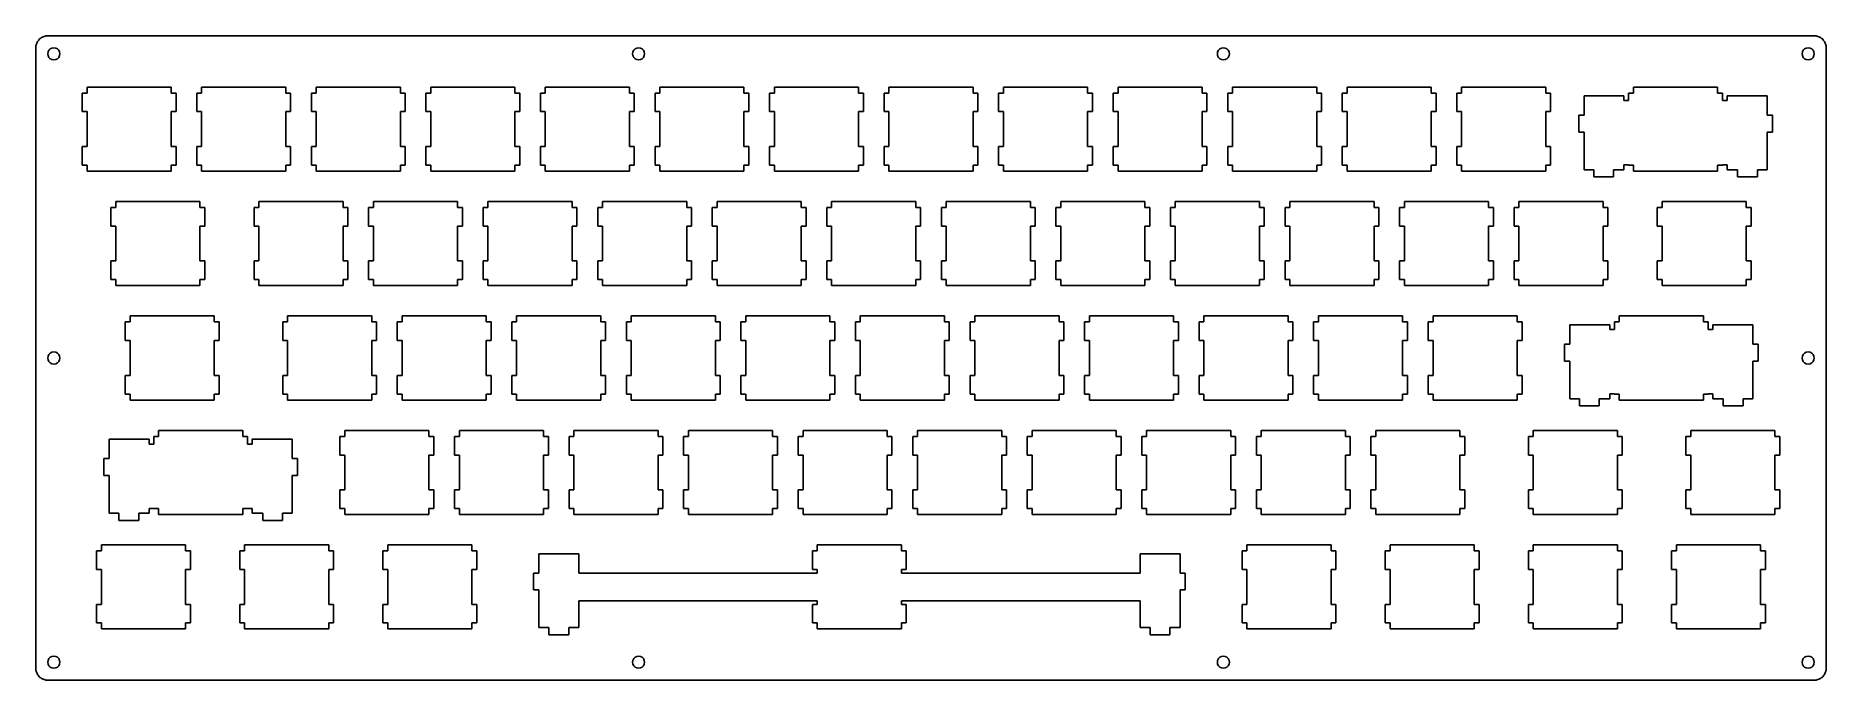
# Model space of a CAD drawing. Extents: x 0 to 298, y 0 to 107.
import ezdxf

# ---------------------------------------------------------------- set-up
doc = ezdxf.new("R2010")
doc.units = 0
doc.layers.get('0').update_dxf_attribs({"linetype": 'CONTINUOUS'})

msp = doc.modelspace()

# ---------------------------------------------------------------- linework, layer by layer
at = {"color": 0}
for p, q in [((1.18511, 107.126), (1.32843, 107.192)), ((1.32843, 107.192), (1.47588, 107.246)), ((1.47588, 107.246), (1.62609, 107.289)), ((1.62609, 107.289), (1.78043, 107.319)), ((1.78043, 107.319), (1.93614, 107.338)), ((1.93614, 107.338), (2.09324, 107.344)), ((2.09324, 107.344), (295.844, 107.344)), ((295.844, 107.344), (296.001, 107.338)), ((296.001, 107.338), (296.157, 107.319)), ((296.157, 107.319), (296.311, 107.289)), ((296.311, 107.289), (296.461, 107.246)), ((296.461, 107.246), (296.609, 107.192)), ((296.609, 107.192), (296.752, 107.126)), ((0.09371, 105.344), (0.09922, 105.501)), ((0.09371, 2.09324), (0.09371, 105.344)), ((0.09922, 105.501), (0.11851, 105.657)), ((0.11851, 105.657), (0.14883, 105.811)), ((0.14883, 105.811), (0.19155, 105.961)), ((0.19155, 105.961), (0.24529, 106.109)), ((0.24529, 106.109), (0.31144, 106.252)), ((0.31144, 106.252), (0.38861, 106.389)), ((0.38861, 106.389), (0.47542, 106.519)), ((0.47542, 106.519), (0.57326, 106.642)), ((0.57326, 106.642), (0.67937, 106.758)), ((0.67937, 106.758), (0.79513, 106.864)), ((0.79513, 106.864), (0.91777, 106.962)), ((0.91777, 106.962), (1.04869, 107.049)), ((1.04869, 107.049), (1.18511, 107.126)), ((2.09324, 104.344), (2.14285, 104.652)), ((2.14285, 104.035), (2.09324, 104.344)), ((2.14285, 104.652), (2.28479, 104.932)), ((2.28479, 104.932), (2.50527, 105.152)), ((2.50527, 105.152), (2.78501, 105.295)), ((2.78501, 105.295), (3.0937, 105.344)), ((3.0937, 105.344), (3.40238, 105.295)), ((3.40238, 105.295), (3.68212, 105.152)), ((3.68212, 105.152), (3.9026, 104.932)), ((3.9026, 104.932), (4.04453, 104.652)), ((4.04453, 104.652), (4.09416, 104.344)), ((4.09416, 104.344), (4.04453, 104.035)), ((99.344, 104.344), (99.3923, 104.652)), ((99.3923, 104.035), (99.344, 104.344)), ((99.3923, 104.652), (99.5345, 104.932)), ((99.5345, 104.932), (99.756, 105.152)), ((99.756, 105.152), (100.035, 105.295)), ((100.035, 105.295), (100.343, 105.344)), ((100.343, 105.344), (100.653, 105.295)), ((100.653, 105.295), (100.931, 105.152)), ((100.931, 105.152), (101.152, 104.932)), ((101.152, 104.932), (101.294, 104.652)), ((101.294, 104.652), (101.344, 104.344)), ((101.344, 104.344), (101.294, 104.035)), ((196.594, 104.344), (196.643, 104.652)), ((196.643, 104.035), (196.594, 104.344)), ((196.643, 104.652), (196.785, 104.932)), ((196.785, 104.932), (197.006, 105.152)), ((197.006, 105.152), (197.284, 105.295)), ((197.284, 105.295), (197.594, 105.344)), ((197.594, 105.344), (197.903, 105.295)), ((197.903, 105.295), (198.181, 105.152)), ((198.181, 105.152), (198.403, 104.932)), ((198.403, 104.932), (198.545, 104.652)), ((198.545, 104.652), (198.593, 104.344)), ((198.593, 104.344), (198.545, 104.035)), ((293.843, 104.344), (293.893, 104.652)), ((293.893, 104.035), (293.843, 104.344)), ((293.893, 104.652), (294.035, 104.932)), ((294.035, 104.932), (294.255, 105.152)), ((294.255, 105.152), (294.535, 105.295)), ((294.535, 105.295), (294.844, 105.344)), ((294.844, 105.344), (295.152, 105.295)), ((295.152, 105.295), (295.432, 105.152)), ((295.432, 105.152), (295.652, 104.932)), ((295.652, 104.932), (295.795, 104.652)), ((295.795, 104.652), (295.844, 104.344)), ((295.844, 104.344), (295.795, 104.035)), ((296.752, 107.126), (296.889, 107.049)), ((296.889, 107.049), (297.019, 106.962)), ((297.019, 106.962), (297.142, 106.864)), ((297.142, 106.864), (297.258, 106.758)), ((297.258, 106.758), (297.364, 106.642)), ((297.364, 106.642), (297.462, 106.519)), ((297.462, 106.519), (297.549, 106.389)), ((297.549, 106.389), (297.626, 106.252)), ((297.626, 106.252), (297.692, 106.109)), ((297.692, 106.109), (297.746, 105.961)), ((297.746, 105.961), (297.789, 105.811)), ((297.789, 105.811), (297.819, 105.657)), ((297.819, 105.657), (297.838, 105.501)), ((297.838, 105.501), (297.844, 105.344)), ((297.844, 105.344), (297.844, 2.09324)), ((2.28479, 103.755), (2.14285, 104.035)), ((2.50527, 103.535), (2.28479, 103.755)), ((2.78501, 103.393), (2.50527, 103.535)), ((3.0937, 103.343), (2.78501, 103.393)), ((3.40238, 103.393), (3.0937, 103.343)), ((3.68212, 103.535), (3.40238, 103.393)), ((3.9026, 103.755), (3.68212, 103.535)), ((4.04453, 104.035), (3.9026, 103.755)), ((99.5345, 103.755), (99.3923, 104.035)), ((99.756, 103.535), (99.5345, 103.755)), ((100.035, 103.393), (99.756, 103.535)), ((100.343, 103.343), (100.035, 103.393)), ((100.653, 103.393), (100.343, 103.343)), ((100.931, 103.535), (100.653, 103.393)), ((101.152, 103.755), (100.931, 103.535)), ((101.294, 104.035), (101.152, 103.755)), ((196.785, 103.755), (196.643, 104.035)), ((197.006, 103.535), (196.785, 103.755)), ((197.284, 103.393), (197.006, 103.535)), ((197.594, 103.343), (197.284, 103.393)), ((197.903, 103.393), (197.594, 103.343)), ((198.181, 103.535), (197.903, 103.393)), ((198.403, 103.755), (198.181, 103.535)), ((198.545, 104.035), (198.403, 103.755)), ((294.035, 103.755), (293.893, 104.035)), ((294.255, 103.535), (294.035, 103.755)), ((294.535, 103.393), (294.255, 103.535)), ((294.844, 103.343), (294.535, 103.393)), ((295.152, 103.393), (294.844, 103.343)), ((295.432, 103.535), (295.152, 103.393)), ((295.652, 103.755), (295.432, 103.535)), ((295.795, 104.035), (295.652, 103.755)), ((8.61826, 97.8186), (8.61826, 98.8191)), ((8.61826, 98.8191), (22.6191, 98.8191)), ((22.6191, 98.8191), (22.6191, 97.8186)), ((27.6683, 97.8186), (27.6683, 98.8191)), ((27.6683, 98.8191), (41.6691, 98.8191)), ((41.6691, 98.8191), (41.6691, 97.8186)), ((46.7184, 97.8186), (46.7184, 98.8191)), ((46.7184, 98.8191), (60.7191, 98.8191)), ((60.7191, 98.8191), (60.7191, 97.8186)), ((65.7684, 97.8186), (65.7684, 98.8191)), ((65.7684, 98.8191), (79.7691, 98.8191)), ((79.7691, 98.8191), (79.7691, 97.8186)), ((84.8184, 97.8186), (84.8184, 98.8191)), ((84.8184, 98.8191), (98.8191, 98.8191)), ((98.8191, 98.8191), (98.8191, 97.8186)), ((103.868, 97.8186), (103.868, 98.8191)), ((103.868, 98.8191), (117.869, 98.8191)), ((117.869, 98.8191), (117.869, 97.8186)), ((122.918, 97.8186), (122.918, 98.8191)), ((122.918, 98.8191), (136.919, 98.8191)), ((136.919, 98.8191), (136.919, 97.8186)), ((141.968, 97.8186), (141.968, 98.8191)), ((141.968, 98.8191), (155.969, 98.8191)), ((155.969, 98.8191), (155.969, 97.8186)), ((161.018, 97.8186), (161.018, 98.8191)), ((161.018, 98.8191), (175.019, 98.8191)), ((175.019, 98.8191), (175.019, 97.8186)), ((180.068, 97.8186), (180.068, 98.8191)), ((180.068, 98.8191), (194.069, 98.8191)), ((194.069, 98.8191), (194.069, 97.8186)), ((199.118, 97.8186), (199.118, 98.8191)), ((199.118, 98.8191), (213.119, 98.8191)), ((213.119, 98.8191), (213.119, 97.8186)), ((218.168, 97.8186), (218.168, 98.8191)), ((218.168, 98.8191), (232.169, 98.8191)), ((232.169, 98.8191), (232.169, 97.8186)), ((237.218, 97.8186), (237.218, 98.8191)), ((237.218, 98.8191), (251.219, 98.8191)), ((251.219, 98.8191), (251.219, 97.8186)), ((265.793, 97.8186), (265.793, 98.8191)), ((265.793, 98.8191), (279.794, 98.8191)), ((279.794, 98.8191), (279.794, 97.8186)), ((7.819, 94.718), (7.819, 97.8186)), ((7.819, 97.8186), (8.61826, 97.8186)), ((22.6191, 97.8186), (23.4184, 97.8186)), ((23.4184, 97.8186), (23.4184, 94.718)), ((26.869, 94.718), (26.869, 97.8186)), ((26.869, 97.8186), (27.6683, 97.8186)), ((41.6691, 97.8186), (42.4684, 97.8186)), ((42.4684, 97.8186), (42.4684, 94.718)), ((45.919, 94.718), (45.919, 97.8186)), ((45.919, 97.8186), (46.7184, 97.8186)), ((60.7191, 97.8186), (61.5184, 97.8186)), ((61.5184, 97.8186), (61.5184, 94.718)), ((64.969, 94.718), (64.969, 97.8186)), ((64.969, 97.8186), (65.7684, 97.8186)), ((79.7691, 97.8186), (80.5684, 97.8186)), ((80.5684, 97.8186), (80.5684, 94.718)), ((84.019, 94.718), (84.019, 97.8186)), ((84.019, 97.8186), (84.8184, 97.8186)), ((98.8191, 97.8186), (99.6184, 97.8186)), ((99.6184, 97.8186), (99.6184, 94.718)), ((103.069, 94.718), (103.069, 97.8186)), ((103.069, 97.8186), (103.868, 97.8186)), ((117.869, 97.8186), (118.668, 97.8186)), ((118.668, 97.8186), (118.668, 94.718)), ((122.119, 94.718), (122.119, 97.8186)), ((122.119, 97.8186), (122.918, 97.8186)), ((136.919, 97.8186), (137.718, 97.8186)), ((137.718, 97.8186), (137.718, 94.718)), ((141.169, 94.718), (141.169, 97.8186)), ((141.169, 97.8186), (141.968, 97.8186)), ((155.969, 97.8186), (156.768, 97.8186)), ((156.768, 97.8186), (156.768, 94.718)), ((160.219, 94.718), (160.219, 97.8186)), ((160.219, 97.8186), (161.018, 97.8186)), ((175.019, 97.8186), (175.818, 97.8186)), ((175.818, 97.8186), (175.818, 94.718)), ((179.269, 94.718), (179.269, 97.8186)), ((179.269, 97.8186), (180.068, 97.8186)), ((194.069, 97.8186), (194.868, 97.8186)), ((194.868, 97.8186), (194.868, 94.718)), ((198.319, 94.718), (198.319, 97.8186)), ((198.319, 97.8186), (199.118, 97.8186)), ((213.119, 97.8186), (213.918, 97.8186)), ((213.918, 97.8186), (213.918, 94.718)), ((217.369, 94.718), (217.369, 97.8186)), ((217.369, 97.8186), (218.168, 97.8186)), ((232.169, 97.8186), (232.968, 97.8186)), ((232.968, 97.8186), (232.968, 94.718)), ((236.419, 94.718), (236.419, 97.8186)), ((236.419, 97.8186), (237.218, 97.8186)), ((251.219, 97.8186), (252.018, 97.8186)), ((252.018, 97.8186), (252.018, 94.718)), ((257.569, 94.1186), (257.569, 97.3487)), ((257.569, 97.3487), (264.218, 97.3487)), ((264.218, 97.3487), (264.218, 96.5482)), ((264.218, 96.5482), (264.994, 96.5482)), ((264.994, 96.5482), (264.994, 97.8186)), ((264.994, 97.8186), (265.793, 97.8186)), ((279.794, 97.8186), (280.593, 97.8186)), ((280.593, 97.8186), (280.593, 96.5482)), ((280.593, 96.5482), (281.369, 96.5482)), ((281.369, 96.5482), (281.369, 97.3487)), ((281.369, 97.3487), (288.018, 97.3487)), ((288.018, 97.3487), (288.018, 94.1186)), ((8.61826, 94.718), (7.819, 94.718)), ((8.61826, 88.9194), (8.61826, 94.718)), ((23.4184, 94.718), (22.6191, 94.718)), ((22.6191, 94.718), (22.6191, 88.9194)), ((27.6683, 94.718), (26.869, 94.718)), ((27.6683, 88.9194), (27.6683, 94.718)), ((42.4684, 94.718), (41.6691, 94.718)), ((41.6691, 94.718), (41.6691, 88.9194)), ((46.7184, 94.718), (45.919, 94.718)), ((46.7184, 88.9194), (46.7184, 94.718)), ((61.5184, 94.718), (60.7191, 94.718)), ((60.7191, 94.718), (60.7191, 88.9194)), ((65.7684, 94.718), (64.969, 94.718)), ((65.7684, 88.9194), (65.7684, 94.718)), ((80.5684, 94.718), (79.7691, 94.718)), ((79.7691, 94.718), (79.7691, 88.9194)), ((84.8184, 94.718), (84.019, 94.718)), ((84.8184, 88.9194), (84.8184, 94.718)), ((99.6184, 94.718), (98.8191, 94.718)), ((98.8191, 94.718), (98.8191, 88.9194)), ((103.868, 94.718), (103.069, 94.718)), ((103.868, 88.9194), (103.868, 94.718)), ((118.668, 94.718), (117.869, 94.718)), ((117.869, 94.718), (117.869, 88.9194)), ((122.918, 94.718), (122.119, 94.718)), ((122.918, 88.9194), (122.918, 94.718)), ((137.718, 94.718), (136.919, 94.718)), ((136.919, 94.718), (136.919, 88.9194)), ((141.968, 94.718), (141.169, 94.718)), ((141.968, 88.9194), (141.968, 94.718)), ((156.768, 94.718), (155.969, 94.718)), ((155.969, 94.718), (155.969, 88.9194)), ((161.018, 94.718), (160.219, 94.718)), ((161.018, 88.9194), (161.018, 94.718)), ((175.818, 94.718), (175.019, 94.718)), ((175.019, 94.718), (175.019, 88.9194)), ((180.068, 94.718), (179.269, 94.718)), ((180.068, 88.9194), (180.068, 94.718)), ((194.868, 94.718), (194.069, 94.718)), ((194.069, 94.718), (194.069, 88.9194)), ((199.118, 94.718), (198.319, 94.718)), ((199.118, 88.9194), (199.118, 94.718)), ((213.918, 94.718), (213.119, 94.718)), ((213.119, 94.718), (213.119, 88.9194)), ((218.168, 94.718), (217.369, 94.718)), ((218.168, 88.9194), (218.168, 94.718)), ((232.968, 94.718), (232.169, 94.718)), ((232.169, 94.718), (232.169, 88.9194)), ((237.218, 94.718), (236.419, 94.718)), ((237.218, 88.9194), (237.218, 94.718)), ((252.018, 94.718), (251.219, 94.718)), ((251.219, 94.718), (251.219, 88.9194)), ((256.694, 91.3183), (256.694, 94.1186)), ((256.694, 94.1186), (257.569, 94.1186)), ((288.018, 94.1186), (288.893, 94.1186)), ((288.893, 94.1186), (288.893, 91.3183)), ((257.569, 91.3183), (256.694, 91.3183)), ((257.569, 85.0484), (257.569, 91.3183)), ((288.018, 91.3183), (288.018, 85.0484)), ((288.893, 91.3183), (288.018, 91.3183)), ((7.819, 85.8188), (7.819, 88.9194)), ((7.819, 88.9194), (8.61826, 88.9194)), ((22.6191, 88.9194), (23.4184, 88.9194)), ((23.4184, 88.9194), (23.4184, 85.8188)), ((26.869, 85.8188), (26.869, 88.9194)), ((26.869, 88.9194), (27.6683, 88.9194)), ((41.6691, 88.9194), (42.4684, 88.9194)), ((42.4684, 88.9194), (42.4684, 85.8188)), ((45.919, 85.8188), (45.919, 88.9194)), ((45.919, 88.9194), (46.7184, 88.9194)), ((60.7191, 88.9194), (61.5184, 88.9194)), ((61.5184, 88.9194), (61.5184, 85.8188)), ((64.969, 85.8188), (64.969, 88.9194)), ((64.969, 88.9194), (65.7684, 88.9194)), ((79.7691, 88.9194), (80.5684, 88.9194)), ((80.5684, 88.9194), (80.5684, 85.8188)), ((84.019, 85.8188), (84.019, 88.9194)), ((84.019, 88.9194), (84.8184, 88.9194)), ((98.8191, 88.9194), (99.6184, 88.9194)), ((99.6184, 88.9194), (99.6184, 85.8188)), ((103.069, 85.8188), (103.069, 88.9194)), ((103.069, 88.9194), (103.868, 88.9194)), ((117.869, 88.9194), (118.668, 88.9194)), ((118.668, 88.9194), (118.668, 85.8188)), ((122.119, 85.8188), (122.119, 88.9194)), ((122.119, 88.9194), (122.918, 88.9194)), ((136.919, 88.9194), (137.718, 88.9194)), ((137.718, 88.9194), (137.718, 85.8188)), ((141.169, 85.8188), (141.169, 88.9194)), ((141.169, 88.9194), (141.968, 88.9194)), ((155.969, 88.9194), (156.768, 88.9194)), ((156.768, 88.9194), (156.768, 85.8188)), ((160.219, 85.8188), (160.219, 88.9194)), ((160.219, 88.9194), (161.018, 88.9194)), ((175.019, 88.9194), (175.818, 88.9194)), ((175.818, 88.9194), (175.818, 85.8188)), ((179.269, 85.8188), (179.269, 88.9194)), ((179.269, 88.9194), (180.068, 88.9194)), ((194.069, 88.9194), (194.868, 88.9194)), ((194.868, 88.9194), (194.868, 85.8188)), ((198.319, 85.8188), (198.319, 88.9194)), ((198.319, 88.9194), (199.118, 88.9194)), ((213.119, 88.9194), (213.918, 88.9194)), ((213.918, 88.9194), (213.918, 85.8188)), ((217.369, 85.8188), (217.369, 88.9194)), ((217.369, 88.9194), (218.168, 88.9194)), ((232.169, 88.9194), (232.968, 88.9194)), ((232.968, 88.9194), (232.968, 85.8188)), ((236.419, 85.8188), (236.419, 88.9194)), ((236.419, 88.9194), (237.218, 88.9194)), ((251.219, 88.9194), (252.018, 88.9194)), ((252.018, 88.9194), (252.018, 85.8188)), ((8.61826, 85.8188), (7.819, 85.8188)), ((8.61826, 84.8184), (8.61826, 85.8188)), ((22.6191, 84.8184), (8.61826, 84.8184)), ((22.6191, 85.8188), (22.6191, 84.8184)), ((23.4184, 85.8188), (22.6191, 85.8188)), ((27.6683, 85.8188), (26.869, 85.8188)), ((27.6683, 84.8184), (27.6683, 85.8188)), ((41.6691, 84.8184), (27.6683, 84.8184)), ((41.6691, 85.8188), (41.6691, 84.8184)), ((42.4684, 85.8188), (41.6691, 85.8188)), ((46.7184, 85.8188), (45.919, 85.8188)), ((46.7184, 84.8184), (46.7184, 85.8188)), ((60.7191, 84.8184), (46.7184, 84.8184)), ((60.7191, 85.8188), (60.7191, 84.8184)), ((61.5184, 85.8188), (60.7191, 85.8188)), ((65.7684, 85.8188), (64.969, 85.8188)), ((65.7684, 84.8184), (65.7684, 85.8188)), ((79.7691, 84.8184), (65.7684, 84.8184)), ((79.7691, 85.8188), (79.7691, 84.8184)), ((80.5684, 85.8188), (79.7691, 85.8188)), ((84.8184, 85.8188), (84.019, 85.8188)), ((84.8184, 84.8184), (84.8184, 85.8188)), ((98.8191, 84.8184), (84.8184, 84.8184)), ((98.8191, 85.8188), (98.8191, 84.8184)), ((99.6184, 85.8188), (98.8191, 85.8188)), ((103.868, 85.8188), (103.069, 85.8188)), ((103.868, 84.8184), (103.868, 85.8188)), ((117.869, 84.8184), (103.868, 84.8184)), ((117.869, 85.8188), (117.869, 84.8184)), ((118.668, 85.8188), (117.869, 85.8188)), ((122.918, 85.8188), (122.119, 85.8188)), ((122.918, 84.8184), (122.918, 85.8188)), ((136.919, 84.8184), (122.918, 84.8184)), ((136.919, 85.8188), (136.919, 84.8184)), ((137.718, 85.8188), (136.919, 85.8188)), ((141.968, 85.8188), (141.169, 85.8188)), ((141.968, 84.8184), (141.968, 85.8188)), ((155.969, 84.8184), (141.968, 84.8184)), ((155.969, 85.8188), (155.969, 84.8184)), ((156.768, 85.8188), (155.969, 85.8188)), ((161.018, 85.8188), (160.219, 85.8188)), ((161.018, 84.8184), (161.018, 85.8188)), ((175.019, 84.8184), (161.018, 84.8184)), ((175.019, 85.8188), (175.019, 84.8184)), ((175.818, 85.8188), (175.019, 85.8188)), ((180.068, 85.8188), (179.269, 85.8188)), ((180.068, 84.8184), (180.068, 85.8188)), ((194.069, 84.8184), (180.068, 84.8184)), ((194.069, 85.8188), (194.069, 84.8184)), ((194.868, 85.8188), (194.069, 85.8188)), ((199.118, 85.8188), (198.319, 85.8188)), ((199.118, 84.8184), (199.118, 85.8188)), ((213.119, 84.8184), (199.118, 84.8184)), ((213.119, 85.8188), (213.119, 84.8184)), ((213.918, 85.8188), (213.119, 85.8188)), ((218.168, 85.8188), (217.369, 85.8188)), ((218.168, 84.8184), (218.168, 85.8188)), ((232.169, 84.8184), (218.168, 84.8184)), ((232.169, 85.8188), (232.169, 84.8184)), ((232.968, 85.8188), (232.169, 85.8188)), ((237.218, 85.8188), (236.419, 85.8188)), ((237.218, 84.8184), (237.218, 85.8188)), ((251.219, 84.8184), (237.218, 84.8184)), ((251.219, 85.8188), (251.219, 84.8184)), ((252.018, 85.8188), (251.219, 85.8188)), ((259.194, 85.0484), (257.569, 85.0484)), ((259.194, 83.8482), (259.194, 85.0484)), ((262.494, 83.8482), (259.194, 83.8482)), ((264.218, 85.0484), (262.494, 85.0484)), ((262.494, 85.0484), (262.494, 83.8482)), ((264.994, 85.8492), (264.218, 85.8492)), ((264.218, 85.8492), (264.218, 85.0484)), ((264.994, 85.8188), (264.994, 85.8492)), ((265.793, 85.8188), (264.994, 85.8188)), ((265.793, 84.8184), (265.793, 85.8188)), ((279.794, 84.8184), (265.793, 84.8184)), ((280.593, 85.8188), (279.794, 85.8188)), ((279.794, 85.8188), (279.794, 84.8184)), ((281.369, 85.8492), (280.593, 85.8492)), ((280.593, 85.8492), (280.593, 85.8188)), ((281.369, 85.0484), (281.369, 85.8492)), ((283.093, 85.0484), (281.369, 85.0484)), ((283.093, 83.8482), (283.093, 85.0484)), ((286.393, 83.8482), (283.093, 83.8482)), ((288.018, 85.0484), (286.393, 85.0484)), ((286.393, 85.0484), (286.393, 83.8482)), ((12.5815, 75.668), (12.5815, 78.7686)), ((12.5815, 78.7686), (13.3821, 78.7686)), ((13.3821, 78.7686), (13.3821, 79.7691)), ((13.3821, 79.7691), (27.3816, 79.7691)), ((27.3816, 79.7691), (27.3816, 78.7686)), ((27.3816, 78.7686), (28.1809, 78.7686)), ((28.1809, 78.7686), (28.1809, 75.668)), ((36.394, 75.668), (36.394, 78.7686)), ((36.394, 78.7686), (37.1934, 78.7686)), ((37.1934, 78.7686), (37.1934, 79.7691)), ((37.1934, 79.7691), (51.1941, 79.7691)), ((51.1941, 79.7691), (51.1941, 78.7686)), ((51.1941, 78.7686), (51.9934, 78.7686)), ((51.9934, 78.7686), (51.9934, 75.668)), ((55.444, 75.668), (55.444, 78.7686)), ((55.444, 78.7686), (56.2434, 78.7686)), ((56.2434, 78.7686), (56.2434, 79.7691)), ((56.2434, 79.7691), (70.2441, 79.7691)), ((70.2441, 79.7691), (70.2441, 78.7686)), ((70.2441, 78.7686), (71.0434, 78.7686)), ((71.0434, 78.7686), (71.0434, 75.668)), ((74.494, 75.668), (74.494, 78.7686)), ((74.494, 78.7686), (75.2934, 78.7686)), ((75.2934, 78.7686), (75.2934, 79.7691)), ((75.2934, 79.7691), (89.2941, 79.7691)), ((89.2941, 79.7691), (89.2941, 78.7686)), ((89.2941, 78.7686), (90.0934, 78.7686)), ((90.0934, 78.7686), (90.0934, 75.668)), ((93.544, 75.668), (93.544, 78.7686)), ((93.544, 78.7686), (94.3434, 78.7686)), ((94.3434, 78.7686), (94.3434, 79.7691)), ((94.3434, 79.7691), (108.344, 79.7691)), ((108.344, 79.7691), (108.344, 78.7686)), ((108.344, 78.7686), (109.143, 78.7686)), ((109.143, 78.7686), (109.143, 75.668)), ((112.594, 75.668), (112.594, 78.7686)), ((112.594, 78.7686), (113.393, 78.7686)), ((113.393, 78.7686), (113.393, 79.7691)), ((113.393, 79.7691), (127.394, 79.7691)), ((127.394, 79.7691), (127.394, 78.7686)), ((127.394, 78.7686), (128.193, 78.7686)), ((128.193, 78.7686), (128.193, 75.668)), ((131.644, 75.668), (131.644, 78.7686)), ((131.644, 78.7686), (132.443, 78.7686)), ((132.443, 78.7686), (132.443, 79.7691)), ((132.443, 79.7691), (146.444, 79.7691)), ((146.444, 79.7691), (146.444, 78.7686)), ((146.444, 78.7686), (147.243, 78.7686)), ((147.243, 78.7686), (147.243, 75.668)), ((150.694, 75.668), (150.694, 78.7686)), ((150.694, 78.7686), (151.493, 78.7686)), ((151.493, 78.7686), (151.493, 79.7691)), ((151.493, 79.7691), (165.494, 79.7691)), ((165.494, 79.7691), (165.494, 78.7686)), ((165.494, 78.7686), (166.293, 78.7686)), ((166.293, 78.7686), (166.293, 75.668)), ((169.744, 75.668), (169.744, 78.7686)), ((169.744, 78.7686), (170.543, 78.7686)), ((170.543, 78.7686), (170.543, 79.7691)), ((170.543, 79.7691), (184.544, 79.7691)), ((184.544, 79.7691), (184.544, 78.7686)), ((184.544, 78.7686), (185.343, 78.7686)), ((185.343, 78.7686), (185.343, 75.668)), ((188.794, 75.668), (188.794, 78.7686)), ((188.794, 78.7686), (189.593, 78.7686)), ((189.593, 78.7686), (189.593, 79.7691)), ((189.593, 79.7691), (203.594, 79.7691)), ((203.594, 79.7691), (203.594, 78.7686)), ((203.594, 78.7686), (204.393, 78.7686)), ((204.393, 78.7686), (204.393, 75.668)), ((207.844, 75.668), (207.844, 78.7686)), ((207.844, 78.7686), (208.643, 78.7686)), ((208.643, 78.7686), (208.643, 79.7691)), ((208.643, 79.7691), (222.644, 79.7691)), ((222.644, 79.7691), (222.644, 78.7686)), ((222.644, 78.7686), (223.443, 78.7686)), ((223.443, 78.7686), (223.443, 75.668)), ((226.894, 75.668), (226.894, 78.7686)), ((226.894, 78.7686), (227.693, 78.7686)), ((227.693, 78.7686), (227.693, 79.7691)), ((227.693, 79.7691), (241.694, 79.7691)), ((241.694, 79.7691), (241.694, 78.7686)), ((241.694, 78.7686), (242.493, 78.7686)), ((242.493, 78.7686), (242.493, 75.668)), ((245.944, 75.668), (245.944, 78.7686)), ((245.944, 78.7686), (246.743, 78.7686)), ((246.743, 78.7686), (246.743, 79.7691)), ((246.743, 79.7691), (260.744, 79.7691)), ((260.744, 79.7691), (260.744, 78.7686)), ((260.744, 78.7686), (261.543, 78.7686)), ((261.543, 78.7686), (261.543, 75.668)), ((269.756, 75.668), (269.756, 78.7686)), ((269.756, 78.7686), (270.557, 78.7686)), ((270.557, 78.7686), (270.557, 79.7691)), ((270.557, 79.7691), (284.557, 79.7691)), ((284.557, 79.7691), (284.557, 78.7686)), ((284.557, 78.7686), (285.357, 78.7686)), ((285.357, 78.7686), (285.357, 75.668)), ((13.3821, 75.668), (12.5815, 75.668)), ((13.3821, 69.8694), (13.3821, 75.668)), ((28.1809, 75.668), (27.3816, 75.668)), ((27.3816, 75.668), (27.3816, 69.8694)), ((37.1934, 75.668), (36.394, 75.668)), ((37.1934, 69.8694), (37.1934, 75.668)), ((51.9934, 75.668), (51.1941, 75.668)), ((51.1941, 75.668), (51.1941, 69.8694)), ((56.2434, 75.668), (55.444, 75.668)), ((56.2434, 69.8694), (56.2434, 75.668)), ((71.0434, 75.668), (70.2441, 75.668)), ((70.2441, 75.668), (70.2441, 69.8694)), ((75.2934, 75.668), (74.494, 75.668)), ((75.2934, 69.8694), (75.2934, 75.668)), ((90.0934, 75.668), (89.2941, 75.668)), ((89.2941, 75.668), (89.2941, 69.8694)), ((94.3434, 75.668), (93.544, 75.668)), ((94.3434, 69.8694), (94.3434, 75.668)), ((109.143, 75.668), (108.344, 75.668)), ((108.344, 75.668), (108.344, 69.8694)), ((113.393, 75.668), (112.594, 75.668)), ((113.393, 69.8694), (113.393, 75.668)), ((128.193, 75.668), (127.394, 75.668)), ((127.394, 75.668), (127.394, 69.8694)), ((132.443, 75.668), (131.644, 75.668)), ((132.443, 69.8694), (132.443, 75.668)), ((147.243, 75.668), (146.444, 75.668)), ((146.444, 75.668), (146.444, 69.8694)), ((151.493, 75.668), (150.694, 75.668)), ((151.493, 69.8694), (151.493, 75.668)), ((166.293, 75.668), (165.494, 75.668)), ((165.494, 75.668), (165.494, 69.8694)), ((170.543, 75.668), (169.744, 75.668)), ((170.543, 69.8694), (170.543, 75.668)), ((185.343, 75.668), (184.544, 75.668)), ((184.544, 75.668), (184.544, 69.8694)), ((189.593, 75.668), (188.794, 75.668)), ((189.593, 69.8694), (189.593, 75.668)), ((204.393, 75.668), (203.594, 75.668)), ((203.594, 75.668), (203.594, 69.8694)), ((208.643, 75.668), (207.844, 75.668)), ((208.643, 69.8694), (208.643, 75.668)), ((223.443, 75.668), (222.644, 75.668)), ((222.644, 75.668), (222.644, 69.8694)), ((227.693, 75.668), (226.894, 75.668)), ((227.693, 69.8694), (227.693, 75.668)), ((242.493, 75.668), (241.694, 75.668)), ((241.694, 75.668), (241.694, 69.8694)), ((246.743, 75.668), (245.944, 75.668)), ((246.743, 69.8694), (246.743, 75.668)), ((261.543, 75.668), (260.744, 75.668)), ((260.744, 75.668), (260.744, 69.8694)), ((270.557, 75.668), (269.756, 75.668)), ((270.557, 69.8694), (270.557, 75.668)), ((285.357, 75.668), (284.557, 75.668)), ((284.557, 75.668), (284.557, 69.8694)), ((12.5815, 66.7688), (12.5815, 69.8694)), ((12.5815, 69.8694), (13.3821, 69.8694)), ((27.3816, 69.8694), (28.1809, 69.8694)), ((28.1809, 69.8694), (28.1809, 66.7688)), ((36.394, 66.7688), (36.394, 69.8694)), ((36.394, 69.8694), (37.1934, 69.8694)), ((51.1941, 69.8694), (51.9934, 69.8694)), ((51.9934, 69.8694), (51.9934, 66.7688)), ((55.444, 66.7688), (55.444, 69.8694)), ((55.444, 69.8694), (56.2434, 69.8694)), ((70.2441, 69.8694), (71.0434, 69.8694)), ((71.0434, 69.8694), (71.0434, 66.7688)), ((74.494, 66.7688), (74.494, 69.8694)), ((74.494, 69.8694), (75.2934, 69.8694)), ((89.2941, 69.8694), (90.0934, 69.8694)), ((90.0934, 69.8694), (90.0934, 66.7688)), ((93.544, 66.7688), (93.544, 69.8694)), ((93.544, 69.8694), (94.3434, 69.8694)), ((108.344, 69.8694), (109.143, 69.8694)), ((109.143, 69.8694), (109.143, 66.7688)), ((112.594, 66.7688), (112.594, 69.8694)), ((112.594, 69.8694), (113.393, 69.8694)), ((127.394, 69.8694), (128.193, 69.8694)), ((128.193, 69.8694), (128.193, 66.7688)), ((131.644, 66.7688), (131.644, 69.8694)), ((131.644, 69.8694), (132.443, 69.8694)), ((146.444, 69.8694), (147.243, 69.8694)), ((147.243, 69.8694), (147.243, 66.7688)), ((150.694, 66.7688), (150.694, 69.8694)), ((150.694, 69.8694), (151.493, 69.8694)), ((165.494, 69.8694), (166.293, 69.8694)), ((166.293, 69.8694), (166.293, 66.7688)), ((169.744, 66.7688), (169.744, 69.8694)), ((169.744, 69.8694), (170.543, 69.8694)), ((184.544, 69.8694), (185.343, 69.8694)), ((185.343, 69.8694), (185.343, 66.7688)), ((188.794, 66.7688), (188.794, 69.8694)), ((188.794, 69.8694), (189.593, 69.8694)), ((203.594, 69.8694), (204.393, 69.8694)), ((204.393, 69.8694), (204.393, 66.7688)), ((207.844, 66.7688), (207.844, 69.8694)), ((207.844, 69.8694), (208.643, 69.8694)), ((222.644, 69.8694), (223.443, 69.8694)), ((223.443, 69.8694), (223.443, 66.7688)), ((226.894, 66.7688), (226.894, 69.8694)), ((226.894, 69.8694), (227.693, 69.8694)), ((241.694, 69.8694), (242.493, 69.8694)), ((242.493, 69.8694), (242.493, 66.7688)), ((245.944, 66.7688), (245.944, 69.8694)), ((245.944, 69.8694), (246.743, 69.8694)), ((260.744, 69.8694), (261.543, 69.8694)), ((261.543, 69.8694), (261.543, 66.7688)), ((269.756, 66.7688), (269.756, 69.8694)), ((269.756, 69.8694), (270.557, 69.8694)), ((284.557, 69.8694), (285.357, 69.8694)), ((285.357, 69.8694), (285.357, 66.7688)), ((13.3821, 66.7688), (12.5815, 66.7688)), ((13.3821, 65.7684), (13.3821, 66.7688)), ((27.3816, 65.7684), (13.3821, 65.7684)), ((27.3816, 66.7688), (27.3816, 65.7684)), ((28.1809, 66.7688), (27.3816, 66.7688)), ((37.1934, 66.7688), (36.394, 66.7688)), ((37.1934, 65.7684), (37.1934, 66.7688)), ((51.1941, 65.7684), (37.1934, 65.7684)), ((51.1941, 66.7688), (51.1941, 65.7684)), ((51.9934, 66.7688), (51.1941, 66.7688)), ((56.2434, 66.7688), (55.444, 66.7688)), ((56.2434, 65.7684), (56.2434, 66.7688)), ((70.2441, 65.7684), (56.2434, 65.7684)), ((70.2441, 66.7688), (70.2441, 65.7684)), ((71.0434, 66.7688), (70.2441, 66.7688)), ((75.2934, 66.7688), (74.494, 66.7688)), ((75.2934, 65.7684), (75.2934, 66.7688)), ((89.2941, 65.7684), (75.2934, 65.7684)), ((89.2941, 66.7688), (89.2941, 65.7684)), ((90.0934, 66.7688), (89.2941, 66.7688)), ((94.3434, 66.7688), (93.544, 66.7688)), ((94.3434, 65.7684), (94.3434, 66.7688)), ((108.344, 65.7684), (94.3434, 65.7684)), ((108.344, 66.7688), (108.344, 65.7684)), ((109.143, 66.7688), (108.344, 66.7688)), ((113.393, 66.7688), (112.594, 66.7688)), ((113.393, 65.7684), (113.393, 66.7688)), ((127.394, 65.7684), (113.393, 65.7684)), ((127.394, 66.7688), (127.394, 65.7684)), ((128.193, 66.7688), (127.394, 66.7688)), ((132.443, 66.7688), (131.644, 66.7688)), ((132.443, 65.7684), (132.443, 66.7688)), ((146.444, 65.7684), (132.443, 65.7684)), ((146.444, 66.7688), (146.444, 65.7684)), ((147.243, 66.7688), (146.444, 66.7688)), ((151.493, 66.7688), (150.694, 66.7688)), ((151.493, 65.7684), (151.493, 66.7688)), ((165.494, 65.7684), (151.493, 65.7684)), ((165.494, 66.7688), (165.494, 65.7684)), ((166.293, 66.7688), (165.494, 66.7688)), ((170.543, 66.7688), (169.744, 66.7688)), ((170.543, 65.7684), (170.543, 66.7688)), ((184.544, 65.7684), (170.543, 65.7684)), ((184.544, 66.7688), (184.544, 65.7684)), ((185.343, 66.7688), (184.544, 66.7688)), ((189.593, 66.7688), (188.794, 66.7688)), ((189.593, 65.7684), (189.593, 66.7688)), ((203.594, 65.7684), (189.593, 65.7684)), ((203.594, 66.7688), (203.594, 65.7684)), ((204.393, 66.7688), (203.594, 66.7688)), ((208.643, 66.7688), (207.844, 66.7688)), ((208.643, 65.7684), (208.643, 66.7688)), ((222.644, 65.7684), (208.643, 65.7684)), ((222.644, 66.7688), (222.644, 65.7684)), ((223.443, 66.7688), (222.644, 66.7688)), ((227.693, 66.7688), (226.894, 66.7688)), ((227.693, 65.7684), (227.693, 66.7688)), ((241.694, 65.7684), (227.693, 65.7684)), ((241.694, 66.7688), (241.694, 65.7684)), ((242.493, 66.7688), (241.694, 66.7688)), ((246.743, 66.7688), (245.944, 66.7688)), ((246.743, 65.7684), (246.743, 66.7688)), ((260.744, 65.7684), (246.743, 65.7684)), ((260.744, 66.7688), (260.744, 65.7684)), ((261.543, 66.7688), (260.744, 66.7688)), ((270.557, 66.7688), (269.756, 66.7688)), ((270.557, 65.7684), (270.557, 66.7688)), ((284.557, 65.7684), (270.557, 65.7684)), ((284.557, 66.7688), (284.557, 65.7684)), ((285.357, 66.7688), (284.557, 66.7688)), ((14.9628, 56.618), (14.9628, 59.7186)), ((14.9628, 59.7186), (15.7634, 59.7186)), ((15.7634, 59.7186), (15.7634, 60.7191)), ((15.7634, 60.7191), (29.7629, 60.7191)), ((29.7629, 60.7191), (29.7629, 59.7186)), ((29.7629, 59.7186), (30.5621, 59.7186)), ((30.5621, 59.7186), (30.5621, 56.618)), ((41.1551, 56.618), (41.1551, 59.7186)), ((41.1551, 59.7186), (41.9559, 59.7186)), ((41.9559, 59.7186), (41.9559, 60.7191)), ((41.9559, 60.7191), (55.9551, 60.7191)), ((55.9551, 60.7191), (55.9551, 59.7186)), ((55.9551, 59.7186), (56.7559, 59.7186)), ((56.7559, 59.7186), (56.7559, 56.618)), ((60.2051, 56.618), (60.2051, 59.7186)), ((60.2051, 59.7186), (61.0059, 59.7186)), ((61.0059, 59.7186), (61.0059, 60.7191)), ((61.0059, 60.7191), (75.0051, 60.7191)), ((75.0051, 60.7191), (75.0051, 59.7186)), ((75.0051, 59.7186), (75.8059, 59.7186)), ((75.8059, 59.7186), (75.8059, 56.618)), ((79.2551, 56.618), (79.2551, 59.7186)), ((79.2551, 59.7186), (80.0559, 59.7186)), ((80.0559, 59.7186), (80.0559, 60.7191)), ((80.0559, 60.7191), (94.0551, 60.7191)), ((94.0551, 60.7191), (94.0551, 59.7186)), ((94.0551, 59.7186), (94.8559, 59.7186)), ((94.8559, 59.7186), (94.8559, 56.618)), ((98.3051, 56.618), (98.3051, 59.7186)), ((98.3051, 59.7186), (99.1059, 59.7186)), ((99.1059, 59.7186), (99.1059, 60.7191)), ((99.1059, 60.7191), (113.105, 60.7191)), ((113.105, 60.7191), (113.105, 59.7186)), ((113.105, 59.7186), (113.906, 59.7186)), ((113.906, 59.7186), (113.906, 56.618)), ((117.356, 56.618), (117.356, 59.7186)), ((117.356, 59.7186), (118.156, 59.7186)), ((118.156, 59.7186), (118.156, 60.7191)), ((118.156, 60.7191), (132.155, 60.7191)), ((132.155, 60.7191), (132.155, 59.7186)), ((132.155, 59.7186), (132.957, 59.7186)), ((132.957, 59.7186), (132.957, 56.618)), ((136.405, 56.618), (136.405, 59.7186)), ((136.405, 59.7186), (137.207, 59.7186)), ((137.207, 59.7186), (137.207, 60.7191)), ((137.207, 60.7191), (151.207, 60.7191)), ((151.207, 60.7191), (151.207, 59.7186)), ((151.207, 59.7186), (152.007, 59.7186)), ((152.007, 59.7186), (152.007, 56.618)), ((155.456, 56.618), (155.456, 59.7186)), ((155.456, 59.7186), (156.257, 59.7186)), ((156.257, 59.7186), (156.257, 60.7191)), ((156.257, 60.7191), (170.257, 60.7191)), ((170.257, 60.7191), (170.257, 59.7186)), ((170.257, 59.7186), (171.057, 59.7186)), ((171.057, 59.7186), (171.057, 56.618)), ((174.506, 56.618), (174.506, 59.7186)), ((174.506, 59.7186), (175.307, 59.7186)), ((175.307, 59.7186), (175.307, 60.7191)), ((175.307, 60.7191), (189.307, 60.7191)), ((189.307, 60.7191), (189.307, 59.7186)), ((189.307, 59.7186), (190.107, 59.7186)), ((190.107, 59.7186), (190.107, 56.618)), ((193.556, 56.618), (193.556, 59.7186)), ((193.556, 59.7186), (194.357, 59.7186)), ((194.357, 59.7186), (194.357, 60.7191)), ((194.357, 60.7191), (208.357, 60.7191)), ((208.357, 60.7191), (208.357, 59.7186)), ((208.357, 59.7186), (209.157, 59.7186)), ((209.157, 59.7186), (209.157, 56.618)), ((212.606, 56.618), (212.606, 59.7186)), ((212.606, 59.7186), (213.407, 59.7186)), ((213.407, 59.7186), (213.407, 60.7191)), ((213.407, 60.7191), (227.407, 60.7191)), ((227.407, 60.7191), (227.407, 59.7186)), ((227.407, 59.7186), (228.207, 59.7186)), ((228.207, 59.7186), (228.207, 56.618)), ((231.656, 56.618), (231.656, 59.7186)), ((231.656, 59.7186), (232.457, 59.7186)), ((232.457, 59.7186), (232.457, 60.7191)), ((232.457, 60.7191), (246.457, 60.7191)), ((246.457, 60.7191), (246.457, 59.7186)), ((246.457, 59.7186), (247.257, 59.7186)), ((247.257, 59.7186), (247.257, 56.618)), ((262.613, 58.4482), (262.613, 59.7186)), ((262.613, 59.7186), (263.414, 59.7186)), ((263.414, 59.7186), (263.414, 60.7191)), ((263.414, 60.7191), (277.413, 60.7191)), ((277.413, 60.7191), (277.413, 59.7186)), ((277.413, 59.7186), (278.212, 59.7186)), ((278.212, 59.7186), (278.212, 58.4482)), ((15.7634, 56.618), (14.9628, 56.618)), ((15.7634, 50.8194), (15.7634, 56.618)), ((30.5621, 56.618), (29.7629, 56.618)), ((29.7629, 56.618), (29.7629, 50.8194)), ((41.9559, 56.618), (41.1551, 56.618)), ((41.9559, 50.8194), (41.9559, 56.618)), ((56.7559, 56.618), (55.9551, 56.618)), ((55.9551, 56.618), (55.9551, 50.8194)), ((61.0059, 56.618), (60.2051, 56.618)), ((61.0059, 50.8194), (61.0059, 56.618)), ((75.8059, 56.618), (75.0051, 56.618)), ((75.0051, 56.618), (75.0051, 50.8194)), ((80.0559, 56.618), (79.2551, 56.618)), ((80.0559, 50.8194), (80.0559, 56.618)), ((94.8559, 56.618), (94.0551, 56.618)), ((94.0551, 56.618), (94.0551, 50.8194)), ((99.1059, 56.618), (98.3051, 56.618)), ((99.1059, 50.8194), (99.1059, 56.618)), ((113.906, 56.618), (113.105, 56.618)), ((113.105, 56.618), (113.105, 50.8194)), ((118.156, 56.618), (117.356, 56.618)), ((118.156, 50.8194), (118.156, 56.618)), ((132.957, 56.618), (132.155, 56.618)), ((132.155, 56.618), (132.155, 50.8194)), ((137.207, 56.618), (136.405, 56.618)), ((137.207, 50.8194), (137.207, 56.618)), ((152.007, 56.618), (151.207, 56.618)), ((151.207, 56.618), (151.207, 50.8194)), ((156.257, 56.618), (155.456, 56.618)), ((156.257, 50.8194), (156.257, 56.618)), ((171.057, 56.618), (170.257, 56.618)), ((170.257, 56.618), (170.257, 50.8194)), ((175.307, 56.618), (174.506, 56.618)), ((175.307, 50.8194), (175.307, 56.618)), ((190.107, 56.618), (189.307, 56.618)), ((189.307, 56.618), (189.307, 50.8194)), ((194.357, 56.618), (193.556, 56.618)), ((194.357, 50.8194), (194.357, 56.618)), ((209.157, 56.618), (208.357, 56.618)), ((208.357, 56.618), (208.357, 50.8194)), ((213.407, 56.618), (212.606, 56.618)), ((213.407, 50.8194), (213.407, 56.618)), ((228.207, 56.618), (227.407, 56.618)), ((227.407, 56.618), (227.407, 50.8194)), ((232.457, 56.618), (231.656, 56.618)), ((232.457, 50.8194), (232.457, 56.618)), ((247.257, 56.618), (246.457, 56.618)), ((246.457, 56.618), (246.457, 50.8194)), ((255.188, 56.0186), (255.188, 59.2487)), ((255.188, 59.2487), (261.838, 59.2487)), ((261.838, 59.2487), (261.838, 58.4482)), ((261.838, 58.4482), (262.613, 58.4482)), ((278.212, 58.4482), (278.988, 58.4482)), ((278.988, 58.4482), (278.988, 59.2487)), ((278.988, 59.2487), (285.639, 59.2487)), ((285.639, 59.2487), (285.639, 56.0186)), ((2.09324, 53.7185), (2.14285, 54.0272)), ((2.14285, 53.4098), (2.09324, 53.7185)), ((2.14285, 54.0272), (2.28479, 54.307)), ((2.28479, 54.307), (2.50527, 54.5274)), ((2.50527, 54.5274), (2.78501, 54.6696)), ((2.78501, 54.6696), (3.0937, 54.719)), ((3.0937, 54.719), (3.40238, 54.6696)), ((3.40238, 54.6696), (3.68212, 54.5274)), ((3.68212, 54.5274), (3.9026, 54.307)), ((3.9026, 54.307), (4.04453, 54.0272)), ((4.04453, 54.0272), (4.09416, 53.7185)), ((4.09416, 53.7185), (4.04453, 53.4098)), ((254.313, 53.2183), (254.313, 56.0186)), ((254.313, 56.0186), (255.188, 56.0186)), ((285.639, 56.0186), (286.513, 56.0186)), ((286.513, 56.0186), (286.513, 53.2183)), ((293.843, 53.7185), (293.893, 54.0272)), ((293.893, 53.4098), (293.843, 53.7185)), ((293.893, 54.0272), (294.035, 54.307)), ((294.035, 54.307), (294.255, 54.5274)), ((294.255, 54.5274), (294.535, 54.6696)), ((294.535, 54.6696), (294.844, 54.719)), ((294.844, 54.719), (295.152, 54.6696)), ((295.152, 54.6696), (295.432, 54.5274)), ((295.432, 54.5274), (295.652, 54.307)), ((295.652, 54.307), (295.795, 54.0272)), ((295.795, 54.0272), (295.844, 53.7185)), ((295.844, 53.7185), (295.795, 53.4098)), ((2.28479, 53.1301), (2.14285, 53.4098)), ((2.50527, 52.9096), (2.28479, 53.1301)), ((2.78501, 52.7678), (2.50527, 52.9096)), ((3.0937, 52.7184), (2.78501, 52.7678)), ((3.40238, 52.7678), (3.0937, 52.7184)), ((3.68212, 52.9096), (3.40238, 52.7678)), ((3.9026, 53.1301), (3.68212, 52.9096)), ((4.04453, 53.4098), (3.9026, 53.1301)), ((14.9628, 47.7188), (14.9628, 50.8194)), ((14.9628, 50.8194), (15.7634, 50.8194)), ((29.7629, 50.8194), (30.5621, 50.8194)), ((30.5621, 50.8194), (30.5621, 47.7188)), ((41.1551, 47.7188), (41.1551, 50.8194)), ((41.1551, 50.8194), (41.9559, 50.8194)), ((55.9551, 50.8194), (56.7559, 50.8194)), ((56.7559, 50.8194), (56.7559, 47.7188)), ((60.2051, 47.7188), (60.2051, 50.8194)), ((60.2051, 50.8194), (61.0059, 50.8194)), ((75.0051, 50.8194), (75.8059, 50.8194)), ((75.8059, 50.8194), (75.8059, 47.7188)), ((79.2551, 47.7188), (79.2551, 50.8194)), ((79.2551, 50.8194), (80.0559, 50.8194)), ((94.0551, 50.8194), (94.8559, 50.8194)), ((94.8559, 50.8194), (94.8559, 47.7188)), ((98.3051, 47.7188), (98.3051, 50.8194)), ((98.3051, 50.8194), (99.1059, 50.8194)), ((113.105, 50.8194), (113.906, 50.8194)), ((113.906, 50.8194), (113.906, 47.7188)), ((117.356, 47.7188), (117.356, 50.8194)), ((117.356, 50.8194), (118.156, 50.8194)), ((132.155, 50.8194), (132.957, 50.8194)), ((132.957, 50.8194), (132.957, 47.7188)), ((136.405, 47.7188), (136.405, 50.8194)), ((136.405, 50.8194), (137.207, 50.8194)), ((151.207, 50.8194), (152.007, 50.8194)), ((152.007, 50.8194), (152.007, 47.7188)), ((155.456, 47.7188), (155.456, 50.8194)), ((155.456, 50.8194), (156.257, 50.8194)), ((170.257, 50.8194), (171.057, 50.8194)), ((171.057, 50.8194), (171.057, 47.7188)), ((174.506, 47.7188), (174.506, 50.8194)), ((174.506, 50.8194), (175.307, 50.8194)), ((189.307, 50.8194), (190.107, 50.8194)), ((190.107, 50.8194), (190.107, 47.7188)), ((193.556, 47.7188), (193.556, 50.8194)), ((193.556, 50.8194), (194.357, 50.8194)), ((208.357, 50.8194), (209.157, 50.8194)), ((209.157, 50.8194), (209.157, 47.7188)), ((212.606, 47.7188), (212.606, 50.8194)), ((212.606, 50.8194), (213.407, 50.8194)), ((227.407, 50.8194), (228.207, 50.8194)), ((228.207, 50.8194), (228.207, 47.7188)), ((231.656, 47.7188), (231.656, 50.8194)), ((231.656, 50.8194), (232.457, 50.8194)), ((246.457, 50.8194), (247.257, 50.8194)), ((247.257, 50.8194), (247.257, 47.7188)), ((255.188, 53.2183), (254.313, 53.2183)), ((255.188, 46.9484), (255.188, 53.2183)), ((285.639, 53.2183), (285.639, 46.9484)), ((286.513, 53.2183), (285.639, 53.2183)), ((294.035, 53.1301), (293.893, 53.4098)), ((294.255, 52.9096), (294.035, 53.1301)), ((294.535, 52.7678), (294.255, 52.9096)), ((294.844, 52.7184), (294.535, 52.7678)), ((295.152, 52.7678), (294.844, 52.7184)), ((295.432, 52.9096), (295.152, 52.7678)), ((295.652, 53.1301), (295.432, 52.9096)), ((295.795, 53.4098), (295.652, 53.1301)), ((15.7634, 47.7188), (14.9628, 47.7188)), ((15.7634, 46.7184), (15.7634, 47.7188)), ((29.7629, 47.7188), (29.7629, 46.7184)), ((30.5621, 47.7188), (29.7629, 47.7188)), ((41.9559, 47.7188), (41.1551, 47.7188)), ((41.9559, 46.7184), (41.9559, 47.7188)), ((55.9551, 47.7188), (55.9551, 46.7184)), ((56.7559, 47.7188), (55.9551, 47.7188)), ((61.0059, 47.7188), (60.2051, 47.7188)), ((61.0059, 46.7184), (61.0059, 47.7188)), ((75.0051, 47.7188), (75.0051, 46.7184)), ((75.8059, 47.7188), (75.0051, 47.7188)), ((80.0559, 47.7188), (79.2551, 47.7188)), ((80.0559, 46.7184), (80.0559, 47.7188)), ((94.0551, 47.7188), (94.0551, 46.7184)), ((94.8559, 47.7188), (94.0551, 47.7188)), ((99.1059, 47.7188), (98.3051, 47.7188)), ((99.1059, 46.7184), (99.1059, 47.7188)), ((113.105, 47.7188), (113.105, 46.7184)), ((113.906, 47.7188), (113.105, 47.7188)), ((118.156, 47.7188), (117.356, 47.7188)), ((118.156, 46.7184), (118.156, 47.7188)), ((132.155, 47.7188), (132.155, 46.7184)), ((132.957, 47.7188), (132.155, 47.7188)), ((137.207, 47.7188), (136.405, 47.7188)), ((137.207, 46.7184), (137.207, 47.7188)), ((151.207, 47.7188), (151.207, 46.7184)), ((152.007, 47.7188), (151.207, 47.7188)), ((156.257, 47.7188), (155.456, 47.7188)), ((156.257, 46.7184), (156.257, 47.7188)), ((170.257, 47.7188), (170.257, 46.7184)), ((171.057, 47.7188), (170.257, 47.7188)), ((175.307, 47.7188), (174.506, 47.7188)), ((175.307, 46.7184), (175.307, 47.7188)), ((189.307, 47.7188), (189.307, 46.7184)), ((190.107, 47.7188), (189.307, 47.7188)), ((194.357, 47.7188), (193.556, 47.7188)), ((194.357, 46.7184), (194.357, 47.7188)), ((208.357, 47.7188), (208.357, 46.7184)), ((209.157, 47.7188), (208.357, 47.7188)), ((213.407, 47.7188), (212.606, 47.7188)), ((213.407, 46.7184), (213.407, 47.7188)), ((227.407, 47.7188), (227.407, 46.7184)), ((228.207, 47.7188), (227.407, 47.7188)), ((232.457, 47.7188), (231.656, 47.7188)), ((232.457, 46.7184), (232.457, 47.7188)), ((246.457, 47.7188), (246.457, 46.7184)), ((247.257, 47.7188), (246.457, 47.7188)), ((262.613, 47.7492), (261.838, 47.7492)), ((261.838, 47.7492), (261.838, 46.9484)), ((262.613, 47.7188), (262.613, 47.7492)), ((263.414, 47.7188), (262.613, 47.7188)), ((263.414, 46.7184), (263.414, 47.7188)), ((278.212, 47.7188), (277.413, 47.7188)), ((277.413, 47.7188), (277.413, 46.7184)), ((278.988, 47.7492), (278.212, 47.7492)), ((278.212, 47.7492), (278.212, 47.7188)), ((278.988, 46.9484), (278.988, 47.7492)), ((29.7629, 46.7184), (15.7634, 46.7184)), ((55.9551, 46.7184), (41.9559, 46.7184)), ((75.0051, 46.7184), (61.0059, 46.7184)), ((94.0551, 46.7184), (80.0559, 46.7184)), ((113.105, 46.7184), (99.1059, 46.7184)), ((132.155, 46.7184), (118.156, 46.7184)), ((151.207, 46.7184), (137.207, 46.7184)), ((170.257, 46.7184), (156.257, 46.7184)), ((189.307, 46.7184), (175.307, 46.7184)), ((208.357, 46.7184), (194.357, 46.7184)), ((227.407, 46.7184), (213.407, 46.7184)), ((246.457, 46.7184), (232.457, 46.7184)), ((256.813, 46.9484), (255.188, 46.9484)), ((256.813, 45.7482), (256.813, 46.9484)), ((260.113, 45.7482), (256.813, 45.7482)), ((261.838, 46.9484), (260.113, 46.9484)), ((260.113, 46.9484), (260.113, 45.7482)), ((277.413, 46.7184), (263.414, 46.7184)), ((280.713, 46.9484), (278.988, 46.9484)), ((280.713, 45.7482), (280.713, 46.9484)), ((284.012, 45.7482), (280.713, 45.7482)), ((285.639, 46.9484), (284.012, 46.9484)), ((284.012, 46.9484), (284.012, 45.7482)), ((12.3004, 36.9686), (12.3004, 40.1987)), ((12.3004, 40.1987), (18.9494, 40.1987)), ((18.9494, 40.1987), (18.9494, 39.3982)), ((18.9494, 39.3982), (19.7253, 39.3982)), ((19.7253, 39.3982), (19.7253, 40.6686)), ((19.7253, 40.6686), (20.5245, 40.6686)), ((20.5245, 40.6686), (20.5245, 41.6691)), ((20.5245, 41.6691), (34.5254, 41.6691)), ((34.5254, 41.6691), (34.5254, 40.6686)), ((34.5254, 40.6686), (35.3247, 40.6686)), ((35.3247, 40.6686), (35.3247, 39.3982)), ((35.3247, 39.3982), (36.099, 39.3982)), ((36.099, 39.3982), (36.099, 40.1987)), ((36.099, 40.1987), (42.7496, 40.1987)), ((42.7496, 40.1987), (42.7496, 36.9686)), ((50.6815, 37.568), (50.6815, 40.6686)), ((50.6815, 40.6686), (51.4823, 40.6686)), ((51.4823, 40.6686), (51.4823, 41.6691)), ((51.4823, 41.6691), (65.4816, 41.6691)), ((65.4816, 41.6691), (65.4816, 40.6686)), ((65.4816, 40.6686), (66.2824, 40.6686)), ((66.2824, 40.6686), (66.2824, 37.568)), ((69.7315, 37.568), (69.7315, 40.6686)), ((69.7315, 40.6686), (70.5323, 40.6686)), ((70.5323, 40.6686), (70.5323, 41.6691)), ((70.5323, 41.6691), (84.5316, 41.6691)), ((84.5316, 41.6691), (84.5316, 40.6686)), ((84.5316, 40.6686), (85.3324, 40.6686)), ((85.3324, 40.6686), (85.3324, 37.568)), ((88.7815, 37.568), (88.7815, 40.6686)), ((88.7815, 40.6686), (89.5823, 40.6686)), ((89.5823, 40.6686), (89.5823, 41.6691)), ((89.5823, 41.6691), (103.582, 41.6691)), ((103.582, 41.6691), (103.582, 40.6686)), ((103.582, 40.6686), (104.382, 40.6686)), ((104.382, 40.6686), (104.382, 37.568)), ((107.831, 37.568), (107.831, 40.6686)), ((107.831, 40.6686), (108.632, 40.6686)), ((108.632, 40.6686), (108.632, 41.6691)), ((108.632, 41.6691), (122.632, 41.6691)), ((122.632, 41.6691), (122.632, 40.6686)), ((122.632, 40.6686), (123.432, 40.6686)), ((123.432, 40.6686), (123.432, 37.568)), ((126.88, 37.568), (126.88, 40.6686)), ((126.88, 40.6686), (127.682, 40.6686)), ((127.682, 40.6686), (127.682, 41.6691)), ((127.682, 41.6691), (141.682, 41.6691)), ((141.682, 41.6691), (141.682, 40.6686)), ((141.682, 40.6686), (142.482, 40.6686)), ((142.482, 40.6686), (142.482, 37.568)), ((145.931, 37.568), (145.931, 40.6686)), ((145.931, 40.6686), (146.732, 40.6686)), ((146.732, 40.6686), (146.732, 41.6691)), ((146.732, 41.6691), (160.732, 41.6691)), ((160.732, 41.6691), (160.732, 40.6686)), ((160.732, 40.6686), (161.532, 40.6686)), ((161.532, 40.6686), (161.532, 37.568)), ((164.981, 37.568), (164.981, 40.6686)), ((164.981, 40.6686), (165.782, 40.6686)), ((165.782, 40.6686), (165.782, 41.6691)), ((165.782, 41.6691), (179.782, 41.6691)), ((179.782, 41.6691), (179.782, 40.6686)), ((179.782, 40.6686), (180.582, 40.6686)), ((180.582, 40.6686), (180.582, 37.568)), ((184.031, 37.568), (184.031, 40.6686)), ((184.031, 40.6686), (184.832, 40.6686)), ((184.832, 40.6686), (184.832, 41.6691)), ((184.832, 41.6691), (198.832, 41.6691)), ((198.832, 41.6691), (198.832, 40.6686)), ((198.832, 40.6686), (199.632, 40.6686)), ((199.632, 40.6686), (199.632, 37.568)), ((203.081, 37.568), (203.081, 40.6686)), ((203.081, 40.6686), (203.882, 40.6686)), ((203.882, 40.6686), (203.882, 41.6691)), ((203.882, 41.6691), (217.882, 41.6691)), ((217.882, 41.6691), (217.882, 40.6686)), ((217.882, 40.6686), (218.682, 40.6686)), ((218.682, 40.6686), (218.682, 37.568)), ((222.131, 37.568), (222.131, 40.6686)), ((222.131, 40.6686), (222.932, 40.6686)), ((222.932, 40.6686), (222.932, 41.6691)), ((222.932, 41.6691), (236.932, 41.6691)), ((236.932, 41.6691), (236.932, 40.6686)), ((236.932, 40.6686), (237.732, 40.6686)), ((237.732, 40.6686), (237.732, 37.568)), ((248.325, 37.568), (248.325, 40.6686)), ((248.325, 40.6686), (249.125, 40.6686)), ((249.125, 40.6686), (249.125, 41.6691)), ((249.125, 41.6691), (263.125, 41.6691)), ((263.125, 41.6691), (263.125, 40.6686)), ((263.125, 40.6686), (263.925, 40.6686)), ((263.925, 40.6686), (263.925, 37.568)), ((274.519, 37.568), (274.519, 40.6686)), ((274.519, 40.6686), (275.318, 40.6686)), ((275.318, 40.6686), (275.318, 41.6691)), ((275.318, 41.6691), (289.319, 41.6691)), ((289.319, 41.6691), (289.319, 40.6686)), ((289.319, 40.6686), (290.118, 40.6686)), ((290.118, 40.6686), (290.118, 37.568)), ((11.4253, 34.1685), (11.4253, 36.9686)), ((11.4253, 36.9686), (12.3004, 36.9686)), ((42.7496, 36.9686), (43.6245, 36.9686)), ((43.6245, 36.9686), (43.6245, 34.1685)), ((51.4823, 37.568), (50.6815, 37.568)), ((51.4823, 31.7693), (51.4823, 37.568)), ((66.2824, 37.568), (65.4816, 37.568)), ((65.4816, 37.568), (65.4816, 31.7693)), ((70.5323, 37.568), (69.7315, 37.568)), ((70.5323, 31.7693), (70.5323, 37.568)), ((85.3324, 37.568), (84.5316, 37.568)), ((84.5316, 37.568), (84.5316, 31.7693)), ((89.5823, 37.568), (88.7815, 37.568)), ((89.5823, 31.7693), (89.5823, 37.568)), ((104.382, 37.568), (103.582, 37.568)), ((103.582, 37.568), (103.582, 31.7693)), ((108.632, 37.568), (107.831, 37.568)), ((108.632, 31.7693), (108.632, 37.568)), ((123.432, 37.568), (122.632, 37.568)), ((122.632, 37.568), (122.632, 31.7693)), ((127.682, 37.568), (126.88, 37.568)), ((127.682, 31.7693), (127.682, 37.568)), ((142.482, 37.568), (141.682, 37.568)), ((141.682, 37.568), (141.682, 31.7693)), ((146.732, 37.568), (145.931, 37.568)), ((146.732, 31.7693), (146.732, 37.568)), ((161.532, 37.568), (160.732, 37.568)), ((160.732, 37.568), (160.732, 31.7693)), ((165.782, 37.568), (164.981, 37.568)), ((165.782, 31.7693), (165.782, 37.568)), ((180.582, 37.568), (179.782, 37.568)), ((179.782, 37.568), (179.782, 31.7693)), ((184.832, 37.568), (184.031, 37.568)), ((184.832, 31.7693), (184.832, 37.568)), ((199.632, 37.568), (198.832, 37.568)), ((198.832, 37.568), (198.832, 31.7693)), ((203.882, 37.568), (203.081, 37.568)), ((203.882, 31.7693), (203.882, 37.568)), ((218.682, 37.568), (217.882, 37.568)), ((217.882, 37.568), (217.882, 31.7693)), ((222.932, 37.568), (222.131, 37.568)), ((222.932, 31.7693), (222.932, 37.568)), ((237.732, 37.568), (236.932, 37.568)), ((236.932, 37.568), (236.932, 31.7693)), ((249.125, 37.568), (248.325, 37.568)), ((249.125, 31.7693), (249.125, 37.568)), ((263.925, 37.568), (263.125, 37.568)), ((263.125, 37.568), (263.125, 31.7693)), ((275.318, 37.568), (274.519, 37.568)), ((275.318, 31.7693), (275.318, 37.568)), ((290.118, 37.568), (289.319, 37.568)), ((289.319, 37.568), (289.319, 31.7693)), ((12.3004, 34.1685), (11.4253, 34.1685)), ((12.3004, 27.8984), (12.3004, 34.1685)), ((42.7496, 34.1685), (42.7496, 27.8984)), ((43.6245, 34.1685), (42.7496, 34.1685)), ((50.6815, 28.6687), (50.6815, 31.7693)), ((50.6815, 31.7693), (51.4823, 31.7693)), ((65.4816, 31.7693), (66.2824, 31.7693)), ((66.2824, 31.7693), (66.2824, 28.6687)), ((69.7315, 28.6687), (69.7315, 31.7693)), ((69.7315, 31.7693), (70.5323, 31.7693)), ((84.5316, 31.7693), (85.3324, 31.7693)), ((85.3324, 31.7693), (85.3324, 28.6687)), ((88.7815, 28.6687), (88.7815, 31.7693)), ((88.7815, 31.7693), (89.5823, 31.7693)), ((103.582, 31.7693), (104.382, 31.7693)), ((104.382, 31.7693), (104.382, 28.6687)), ((107.831, 28.6687), (107.831, 31.7693)), ((107.831, 31.7693), (108.632, 31.7693)), ((122.632, 31.7693), (123.432, 31.7693)), ((123.432, 31.7693), (123.432, 28.6687)), ((126.88, 28.6687), (126.88, 31.7693)), ((126.88, 31.7693), (127.682, 31.7693)), ((141.682, 31.7693), (142.482, 31.7693)), ((142.482, 31.7693), (142.482, 28.6687)), ((145.931, 28.6687), (145.931, 31.7693)), ((145.931, 31.7693), (146.732, 31.7693)), ((160.732, 31.7693), (161.532, 31.7693)), ((161.532, 31.7693), (161.532, 28.6687)), ((164.981, 28.6687), (164.981, 31.7693)), ((164.981, 31.7693), (165.782, 31.7693)), ((179.782, 31.7693), (180.582, 31.7693)), ((180.582, 31.7693), (180.582, 28.6687)), ((184.031, 28.6687), (184.031, 31.7693)), ((184.031, 31.7693), (184.832, 31.7693)), ((198.832, 31.7693), (199.632, 31.7693)), ((199.632, 31.7693), (199.632, 28.6687)), ((203.081, 28.6687), (203.081, 31.7693)), ((203.081, 31.7693), (203.882, 31.7693)), ((217.882, 31.7693), (218.682, 31.7693)), ((218.682, 31.7693), (218.682, 28.6687)), ((222.131, 28.6687), (222.131, 31.7693)), ((222.131, 31.7693), (222.932, 31.7693)), ((236.932, 31.7693), (237.732, 31.7693)), ((237.732, 31.7693), (237.732, 28.6687)), ((248.325, 28.6687), (248.325, 31.7693)), ((248.325, 31.7693), (249.125, 31.7693)), ((263.125, 31.7693), (263.925, 31.7693)), ((263.925, 31.7693), (263.925, 28.6687)), ((274.519, 28.6687), (274.519, 31.7693)), ((274.519, 31.7693), (275.318, 31.7693)), ((289.319, 31.7693), (290.118, 31.7693)), ((290.118, 31.7693), (290.118, 28.6687)), ((13.9251, 27.8984), (12.3004, 27.8984)), ((13.9251, 26.6981), (13.9251, 27.8984)), ((18.9494, 27.8984), (17.2241, 27.8984)), ((17.2241, 27.8984), (17.2241, 26.6981)), ((19.7253, 28.699), (18.9494, 28.699)), ((18.9494, 28.699), (18.9494, 27.8984)), ((19.7253, 28.6687), (19.7253, 28.699)), ((20.5245, 28.6687), (19.7253, 28.6687)), ((20.5245, 27.6683), (20.5245, 28.6687)), ((34.5254, 27.6683), (20.5245, 27.6683)), ((35.3247, 28.6687), (34.5254, 28.6687)), ((34.5254, 28.6687), (34.5254, 27.6683)), ((36.099, 28.699), (35.3247, 28.699)), ((35.3247, 28.699), (35.3247, 28.6687)), ((36.099, 27.8984), (36.099, 28.699)), ((37.8245, 27.8984), (36.099, 27.8984)), ((37.8245, 26.6981), (37.8245, 27.8984)), ((42.7496, 27.8984), (41.1247, 27.8984)), ((41.1247, 27.8984), (41.1247, 26.6981)), ((51.4823, 28.6687), (50.6815, 28.6687)), ((51.4823, 27.6683), (51.4823, 28.6687)), ((65.4816, 27.6683), (51.4823, 27.6683)), ((65.4816, 28.6687), (65.4816, 27.6683)), ((66.2824, 28.6687), (65.4816, 28.6687)), ((70.5323, 28.6687), (69.7315, 28.6687)), ((70.5323, 27.6683), (70.5323, 28.6687)), ((84.5316, 27.6683), (70.5323, 27.6683)), ((84.5316, 28.6687), (84.5316, 27.6683)), ((85.3324, 28.6687), (84.5316, 28.6687)), ((89.5823, 28.6687), (88.7815, 28.6687)), ((89.5823, 27.6683), (89.5823, 28.6687)), ((103.582, 27.6683), (89.5823, 27.6683)), ((103.582, 28.6687), (103.582, 27.6683)), ((104.382, 28.6687), (103.582, 28.6687)), ((108.632, 28.6687), (107.831, 28.6687)), ((108.632, 27.6683), (108.632, 28.6687)), ((122.632, 27.6683), (108.632, 27.6683)), ((122.632, 28.6687), (122.632, 27.6683)), ((123.432, 28.6687), (122.632, 28.6687)), ((127.682, 28.6687), (126.88, 28.6687)), ((127.682, 27.6683), (127.682, 28.6687)), ((141.682, 27.6683), (127.682, 27.6683)), ((141.682, 28.6687), (141.682, 27.6683)), ((142.482, 28.6687), (141.682, 28.6687)), ((146.732, 28.6687), (145.931, 28.6687)), ((146.732, 27.6683), (146.732, 28.6687)), ((160.732, 27.6683), (146.732, 27.6683)), ((160.732, 28.6687), (160.732, 27.6683)), ((161.532, 28.6687), (160.732, 28.6687)), ((165.782, 28.6687), (164.981, 28.6687)), ((165.782, 27.6683), (165.782, 28.6687)), ((179.782, 27.6683), (165.782, 27.6683)), ((179.782, 28.6687), (179.782, 27.6683)), ((180.582, 28.6687), (179.782, 28.6687)), ((184.832, 28.6687), (184.031, 28.6687)), ((184.832, 27.6683), (184.832, 28.6687)), ((198.832, 27.6683), (184.832, 27.6683)), ((198.832, 28.6687), (198.832, 27.6683)), ((199.632, 28.6687), (198.832, 28.6687)), ((203.882, 28.6687), (203.081, 28.6687)), ((203.882, 27.6683), (203.882, 28.6687)), ((217.882, 27.6683), (203.882, 27.6683)), ((217.882, 28.6687), (217.882, 27.6683)), ((218.682, 28.6687), (217.882, 28.6687)), ((222.932, 28.6687), (222.131, 28.6687)), ((222.932, 27.6683), (222.932, 28.6687)), ((236.932, 27.6683), (222.932, 27.6683)), ((236.932, 28.6687), (236.932, 27.6683)), ((237.732, 28.6687), (236.932, 28.6687)), ((249.125, 28.6687), (248.325, 28.6687)), ((249.125, 27.6683), (249.125, 28.6687)), ((263.125, 27.6683), (249.125, 27.6683)), ((263.125, 28.6687), (263.125, 27.6683)), ((263.925, 28.6687), (263.125, 28.6687)), ((275.318, 28.6687), (274.519, 28.6687)), ((275.318, 27.6683), (275.318, 28.6687)), ((289.319, 27.6683), (275.318, 27.6683)), ((289.319, 28.6687), (289.319, 27.6683)), ((290.118, 28.6687), (289.319, 28.6687)), ((17.2241, 26.6981), (13.9251, 26.6981)), ((41.1247, 26.6981), (37.8245, 26.6981)), ((10.2003, 18.5181), (10.2003, 21.6187)), ((10.2003, 21.6187), (10.9995, 21.6187)), ((10.9995, 21.6187), (10.9995, 22.6191)), ((10.9995, 22.6191), (25.0004, 22.6191)), ((25.0004, 22.6191), (25.0004, 21.6187)), ((25.0004, 21.6187), (25.7996, 21.6187)), ((25.7996, 21.6187), (25.7996, 18.5181)), ((34.0128, 18.5181), (34.0128, 21.6187)), ((34.0128, 21.6187), (34.8134, 21.6187)), ((34.8134, 21.6187), (34.8134, 22.6191)), ((34.8134, 22.6191), (48.8128, 22.6191)), ((48.8128, 22.6191), (48.8128, 21.6187)), ((48.8128, 21.6187), (49.6122, 21.6187)), ((49.6122, 21.6187), (49.6122, 18.5181)), ((57.8252, 18.5181), (57.8252, 21.6187)), ((57.8252, 21.6187), (58.6246, 21.6187)), ((58.6246, 21.6187), (58.6246, 22.6191)), ((58.6246, 22.6191), (72.6253, 22.6191)), ((72.6253, 22.6191), (72.6253, 21.6187)), ((72.6253, 21.6187), (73.4247, 21.6187)), ((73.4247, 21.6187), (73.4247, 18.5181)), ((83.7378, 17.9186), (83.7378, 21.1487)), ((83.7378, 21.1487), (90.3884, 21.1487)), ((90.3884, 21.1487), (90.3884, 17.9186)), ((129.263, 18.5181), (129.263, 21.6187)), ((129.263, 21.6187), (130.064, 21.6187)), ((130.064, 21.6187), (130.064, 22.6191)), ((130.064, 22.6191), (144.063, 22.6191)), ((144.063, 22.6191), (144.063, 21.6187)), ((144.063, 21.6187), (144.862, 21.6187)), ((144.862, 21.6187), (144.862, 18.5181)), ((183.738, 17.9186), (183.738, 21.1487)), ((183.738, 21.1487), (190.389, 21.1487)), ((190.389, 21.1487), (190.389, 17.9186)), ((200.7, 18.5181), (200.7, 21.6187)), ((200.7, 21.6187), (201.5, 21.6187)), ((201.5, 21.6187), (201.5, 22.6191)), ((201.5, 22.6191), (215.5, 22.6191)), ((215.5, 22.6191), (215.5, 21.6187)), ((215.5, 21.6187), (216.3, 21.6187)), ((216.3, 21.6187), (216.3, 18.5181)), ((224.513, 18.5181), (224.513, 21.6187)), ((224.513, 21.6187), (225.314, 21.6187)), ((225.314, 21.6187), (225.314, 22.6191)), ((225.314, 22.6191), (239.313, 22.6191)), ((239.313, 22.6191), (239.313, 21.6187)), ((239.313, 21.6187), (240.112, 21.6187)), ((240.112, 21.6187), (240.112, 18.5181)), ((248.325, 18.5181), (248.325, 21.6187)), ((248.325, 21.6187), (249.125, 21.6187)), ((249.125, 21.6187), (249.125, 22.6191)), ((249.125, 22.6191), (263.125, 22.6191)), ((263.125, 22.6191), (263.125, 21.6187)), ((263.125, 21.6187), (263.925, 21.6187)), ((263.925, 21.6187), (263.925, 18.5181)), ((272.138, 18.5181), (272.138, 21.6187)), ((272.138, 21.6187), (272.939, 21.6187)), ((272.939, 21.6187), (272.939, 22.6191)), ((272.939, 22.6191), (286.938, 22.6191)), ((286.938, 22.6191), (286.938, 21.6187)), ((286.938, 21.6187), (287.737, 21.6187)), ((287.737, 21.6187), (287.737, 18.5181)), ((10.9995, 18.5181), (10.2003, 18.5181)), ((10.9995, 12.7193), (10.9995, 18.5181)), ((25.7996, 18.5181), (25.0004, 18.5181)), ((25.0004, 18.5181), (25.0004, 12.7193)), ((34.8134, 18.5181), (34.0128, 18.5181)), ((34.8134, 12.7193), (34.8134, 18.5181)), ((49.6122, 18.5181), (48.8128, 18.5181)), ((48.8128, 18.5181), (48.8128, 12.7193)), ((58.6246, 18.5181), (57.8252, 18.5181)), ((58.6246, 12.7193), (58.6246, 18.5181)), ((73.4247, 18.5181), (72.6253, 18.5181)), ((72.6253, 18.5181), (72.6253, 12.7193)), ((82.8629, 15.1185), (82.8629, 17.9186)), ((82.8629, 17.9186), (83.7378, 17.9186)), ((90.3884, 17.9186), (130.064, 17.9186)), ((130.064, 18.5181), (129.263, 18.5181)), ((130.064, 17.9186), (130.064, 18.5181)), ((144.862, 18.5181), (144.063, 18.5181)), ((144.063, 18.5181), (144.063, 17.9186)), ((144.063, 17.9186), (183.738, 17.9186)), ((190.389, 17.9186), (191.263, 17.9186)), ((191.263, 17.9186), (191.263, 15.1185)), ((201.5, 18.5181), (200.7, 18.5181)), ((201.5, 12.7193), (201.5, 18.5181)), ((216.3, 18.5181), (215.5, 18.5181)), ((215.5, 18.5181), (215.5, 12.7193)), ((225.314, 18.5181), (224.513, 18.5181)), ((225.314, 12.7193), (225.314, 18.5181)), ((240.112, 18.5181), (239.313, 18.5181)), ((239.313, 18.5181), (239.313, 12.7193)), ((249.125, 18.5181), (248.325, 18.5181)), ((249.125, 12.7193), (249.125, 18.5181)), ((263.925, 18.5181), (263.125, 18.5181)), ((263.125, 18.5181), (263.125, 12.7193)), ((272.939, 18.5181), (272.138, 18.5181)), ((272.939, 12.7193), (272.939, 18.5181)), ((287.737, 18.5181), (286.938, 18.5181)), ((286.938, 18.5181), (286.938, 12.7193)), ((83.7378, 15.1185), (82.8629, 15.1185)), ((83.7378, 8.84837), (83.7378, 15.1185)), ((190.389, 15.1185), (190.389, 8.84837)), ((191.263, 15.1185), (190.389, 15.1185)), ((10.2003, 9.6187), (10.2003, 12.7193)), ((10.2003, 12.7193), (10.9995, 12.7193)), ((25.0004, 12.7193), (25.7996, 12.7193)), ((25.7996, 12.7193), (25.7996, 9.6187)), ((34.0128, 9.6187), (34.0128, 12.7193)), ((34.0128, 12.7193), (34.8134, 12.7193)), ((48.8128, 12.7193), (49.6122, 12.7193)), ((49.6122, 12.7193), (49.6122, 9.6187)), ((57.8252, 9.6187), (57.8252, 12.7193)), ((57.8252, 12.7193), (58.6246, 12.7193)), ((72.6253, 12.7193), (73.4247, 12.7193)), ((73.4247, 12.7193), (73.4247, 9.6187)), ((130.064, 13.3187), (90.3884, 13.3187)), ((90.3884, 13.3187), (90.3884, 8.84837)), ((129.263, 9.6187), (129.263, 12.7193)), ((129.263, 12.7193), (130.064, 12.7193)), ((130.064, 12.7193), (130.064, 13.3187)), ((183.738, 13.3187), (144.063, 13.3187)), ((144.063, 13.3187), (144.063, 12.7193)), ((144.063, 12.7193), (144.862, 12.7193)), ((144.862, 12.7193), (144.862, 9.6187)), ((183.738, 8.84837), (183.738, 13.3187)), ((200.7, 9.6187), (200.7, 12.7193)), ((200.7, 12.7193), (201.5, 12.7193)), ((215.5, 12.7193), (216.3, 12.7193)), ((216.3, 12.7193), (216.3, 9.6187)), ((224.513, 9.6187), (224.513, 12.7193)), ((224.513, 12.7193), (225.314, 12.7193)), ((239.313, 12.7193), (240.112, 12.7193)), ((240.112, 12.7193), (240.112, 9.6187)), ((248.325, 9.6187), (248.325, 12.7193)), ((248.325, 12.7193), (249.125, 12.7193)), ((263.125, 12.7193), (263.925, 12.7193)), ((263.925, 12.7193), (263.925, 9.6187)), ((272.138, 9.6187), (272.138, 12.7193)), ((272.138, 12.7193), (272.939, 12.7193)), ((286.938, 12.7193), (287.737, 12.7193)), ((287.737, 12.7193), (287.737, 9.6187)), ((10.9995, 9.6187), (10.2003, 9.6187)), ((10.9995, 8.61826), (10.9995, 9.6187)), ((25.0004, 9.6187), (25.0004, 8.61826)), ((25.7996, 9.6187), (25.0004, 9.6187)), ((34.8134, 9.6187), (34.0128, 9.6187)), ((34.8134, 8.61826), (34.8134, 9.6187)), ((48.8128, 9.6187), (48.8128, 8.61826)), ((49.6122, 9.6187), (48.8128, 9.6187)), ((58.6246, 9.6187), (57.8252, 9.6187)), ((58.6246, 8.61826), (58.6246, 9.6187)), ((72.6253, 9.6187), (72.6253, 8.61826)), ((73.4247, 9.6187), (72.6253, 9.6187)), ((130.064, 9.6187), (129.263, 9.6187)), ((130.064, 8.61826), (130.064, 9.6187)), ((144.862, 9.6187), (144.063, 9.6187)), ((144.063, 9.6187), (144.063, 8.61826)), ((201.5, 9.6187), (200.7, 9.6187)), ((201.5, 8.61826), (201.5, 9.6187)), ((215.5, 9.6187), (215.5, 8.61826)), ((216.3, 9.6187), (215.5, 9.6187)), ((225.314, 9.6187), (224.513, 9.6187)), ((225.314, 8.61826), (225.314, 9.6187)), ((239.313, 9.6187), (239.313, 8.61826)), ((240.112, 9.6187), (239.313, 9.6187)), ((249.125, 9.6187), (248.325, 9.6187)), ((249.125, 8.61826), (249.125, 9.6187)), ((263.125, 9.6187), (263.125, 8.61826)), ((263.925, 9.6187), (263.125, 9.6187)), ((272.939, 9.6187), (272.138, 9.6187)), ((272.939, 8.61826), (272.939, 9.6187)), ((286.938, 9.6187), (286.938, 8.61826)), ((287.737, 9.6187), (286.938, 9.6187)), ((25.0004, 8.61826), (10.9995, 8.61826)), ((48.8128, 8.61826), (34.8134, 8.61826)), ((72.6253, 8.61826), (58.6246, 8.61826)), ((85.4121, 8.84837), (83.7378, 8.84837)), ((85.4121, 7.64812), (85.4121, 8.84837)), ((88.7127, 7.64812), (85.4121, 7.64812)), ((90.3884, 8.84837), (88.7127, 8.84837)), ((88.7127, 8.84837), (88.7127, 7.64812)), ((144.063, 8.61826), (130.064, 8.61826)), ((185.412, 8.84837), (183.738, 8.84837)), ((185.412, 7.64812), (185.412, 8.84837)), ((188.713, 7.64812), (185.412, 7.64812)), ((190.389, 8.84837), (188.713, 8.84837)), ((188.713, 8.84837), (188.713, 7.64812)), ((215.5, 8.61826), (201.5, 8.61826)), ((239.313, 8.61826), (225.314, 8.61826)), ((263.125, 8.61826), (249.125, 8.61826)), ((286.938, 8.61826), (272.939, 8.61826)), ((2.09324, 3.0937), (2.14285, 3.40238)), ((2.14285, 2.78501), (2.09324, 3.0937)), ((2.14285, 3.40238), (2.28479, 3.68212)), ((2.28479, 3.68212), (2.50527, 3.9026)), ((2.50527, 3.9026), (2.78501, 4.04453)), ((2.78501, 4.04453), (3.0937, 4.09416)), ((3.0937, 4.09416), (3.40238, 4.04453)), ((3.40238, 4.04453), (3.68212, 3.9026)), ((3.68212, 3.9026), (3.9026, 3.68212)), ((3.9026, 3.68212), (4.04453, 3.40238)), ((4.04453, 3.40238), (4.09416, 3.0937)), ((4.09416, 3.0937), (4.04453, 2.78501)), ((99.344, 3.0937), (99.3923, 3.40238)), ((99.3923, 2.78501), (99.344, 3.0937)), ((99.3923, 3.40238), (99.5345, 3.68212)), ((99.5345, 3.68212), (99.756, 3.9026)), ((99.756, 3.9026), (100.035, 4.04453)), ((100.035, 4.04453), (100.343, 4.09416)), ((100.343, 4.09416), (100.653, 4.04453)), ((100.653, 4.04453), (100.931, 3.9026)), ((100.931, 3.9026), (101.152, 3.68212)), ((101.152, 3.68212), (101.294, 3.40238)), ((101.294, 3.40238), (101.344, 3.0937)), ((101.344, 3.0937), (101.294, 2.78501)), ((196.594, 3.0937), (196.643, 3.40238)), ((196.643, 2.78501), (196.594, 3.0937)), ((196.643, 3.40238), (196.785, 3.68212)), ((196.785, 3.68212), (197.006, 3.9026)), ((197.006, 3.9026), (197.284, 4.04453)), ((197.284, 4.04453), (197.594, 4.09416)), ((197.594, 4.09416), (197.903, 4.04453)), ((197.903, 4.04453), (198.181, 3.9026)), ((198.181, 3.9026), (198.403, 3.68212)), ((198.403, 3.68212), (198.545, 3.40238)), ((198.545, 3.40238), (198.593, 3.0937)), ((198.593, 3.0937), (198.545, 2.78501)), ((293.843, 3.0937), (293.893, 3.40238)), ((293.893, 2.78501), (293.843, 3.0937)), ((293.893, 3.40238), (294.035, 3.68212)), ((294.035, 3.68212), (294.255, 3.9026)), ((294.255, 3.9026), (294.535, 4.04453)), ((294.535, 4.04453), (294.844, 4.09416)), ((294.844, 4.09416), (295.152, 4.04453)), ((295.152, 4.04453), (295.432, 3.9026)), ((295.432, 3.9026), (295.652, 3.68212)), ((295.652, 3.68212), (295.795, 3.40238)), ((295.795, 3.40238), (295.844, 3.0937)), ((295.844, 3.0937), (295.795, 2.78501)), ((0.09922, 1.93614), (0.09371, 2.09324)), ((0.11851, 1.78043), (0.09922, 1.93614)), ((0.14883, 1.62609), (0.11851, 1.78043)), ((0.19155, 1.47588), (0.14883, 1.62609)), ((0.24529, 1.32843), (0.19155, 1.47588)), ((0.31144, 1.18511), (0.24529, 1.32843)), ((0.38861, 1.04869), (0.31144, 1.18511)), ((0.47542, 0.91777), (0.38861, 1.04869)), ((0.57326, 0.79513), (0.47542, 0.91777)), ((0.67937, 0.67937), (0.57326, 0.79513)), ((0.79513, 0.57326), (0.67937, 0.67937)), ((0.91777, 0.47542), (0.79513, 0.57326)), ((1.04869, 0.38861), (0.91777, 0.47542)), ((1.18511, 0.31144), (1.04869, 0.38861)), ((1.32843, 0.24529), (1.18511, 0.31144)), ((1.47588, 0.19155), (1.32843, 0.24529)), ((1.62609, 0.14883), (1.47588, 0.19155)), ((1.78043, 0.11851), (1.62609, 0.14883)), ((1.93614, 0.09922), (1.78043, 0.11851)), ((2.09324, 0.09371), (1.93614, 0.09922)), ((295.844, 0.09371), (2.09324, 0.09371)), ((2.28479, 2.50527), (2.14285, 2.78501)), ((2.50527, 2.28479), (2.28479, 2.50527)), ((2.78501, 2.14285), (2.50527, 2.28479)), ((3.0937, 2.09324), (2.78501, 2.14285)), ((3.40238, 2.14285), (3.0937, 2.09324)), ((3.68212, 2.28479), (3.40238, 2.14285)), ((3.9026, 2.50527), (3.68212, 2.28479)), ((4.04453, 2.78501), (3.9026, 2.50527)), ((99.5345, 2.50527), (99.3923, 2.78501)), ((99.756, 2.28479), (99.5345, 2.50527)), ((100.035, 2.14285), (99.756, 2.28479)), ((100.343, 2.09324), (100.035, 2.14285)), ((100.653, 2.14285), (100.343, 2.09324)), ((100.931, 2.28479), (100.653, 2.14285)), ((101.152, 2.50527), (100.931, 2.28479)), ((101.294, 2.78501), (101.152, 2.50527)), ((196.785, 2.50527), (196.643, 2.78501)), ((197.006, 2.28479), (196.785, 2.50527)), ((197.284, 2.14285), (197.006, 2.28479)), ((197.594, 2.09324), (197.284, 2.14285)), ((197.903, 2.14285), (197.594, 2.09324)), ((198.181, 2.28479), (197.903, 2.14285)), ((198.403, 2.50527), (198.181, 2.28479)), ((198.545, 2.78501), (198.403, 2.50527)), ((294.035, 2.50527), (293.893, 2.78501)), ((294.255, 2.28479), (294.035, 2.50527)), ((294.535, 2.14285), (294.255, 2.28479)), ((294.844, 2.09324), (294.535, 2.14285)), ((295.152, 2.14285), (294.844, 2.09324)), ((295.432, 2.28479), (295.152, 2.14285)), ((295.652, 2.50527), (295.432, 2.28479)), ((295.795, 2.78501), (295.652, 2.50527)), ((296.001, 0.09922), (295.844, 0.09371)), ((296.157, 0.11851), (296.001, 0.09922)), ((296.311, 0.14883), (296.157, 0.11851)), ((296.461, 0.19155), (296.311, 0.14883)), ((296.609, 0.24529), (296.461, 0.19155)), ((296.752, 0.31144), (296.609, 0.24529)), ((296.889, 0.38861), (296.752, 0.31144)), ((297.019, 0.47542), (296.889, 0.38861)), ((297.142, 0.57326), (297.019, 0.47542)), ((297.258, 0.67937), (297.142, 0.57326)), ((297.364, 0.79513), (297.258, 0.67937)), ((297.462, 0.91777), (297.364, 0.79513)), ((297.549, 1.04869), (297.462, 0.91777)), ((297.626, 1.18511), (297.549, 1.04869)), ((297.692, 1.32843), (297.626, 1.18511)), ((297.746, 1.47588), (297.692, 1.32843)), ((297.789, 1.62609), (297.746, 1.47588)), ((297.819, 1.78043), (297.789, 1.62609)), ((297.838, 1.93614), (297.819, 1.78043)), ((297.844, 2.09324), (297.838, 1.93614))]:
    msp.add_line(p, q, dxfattribs=at)

doc.saveas('drawing.dxf')
